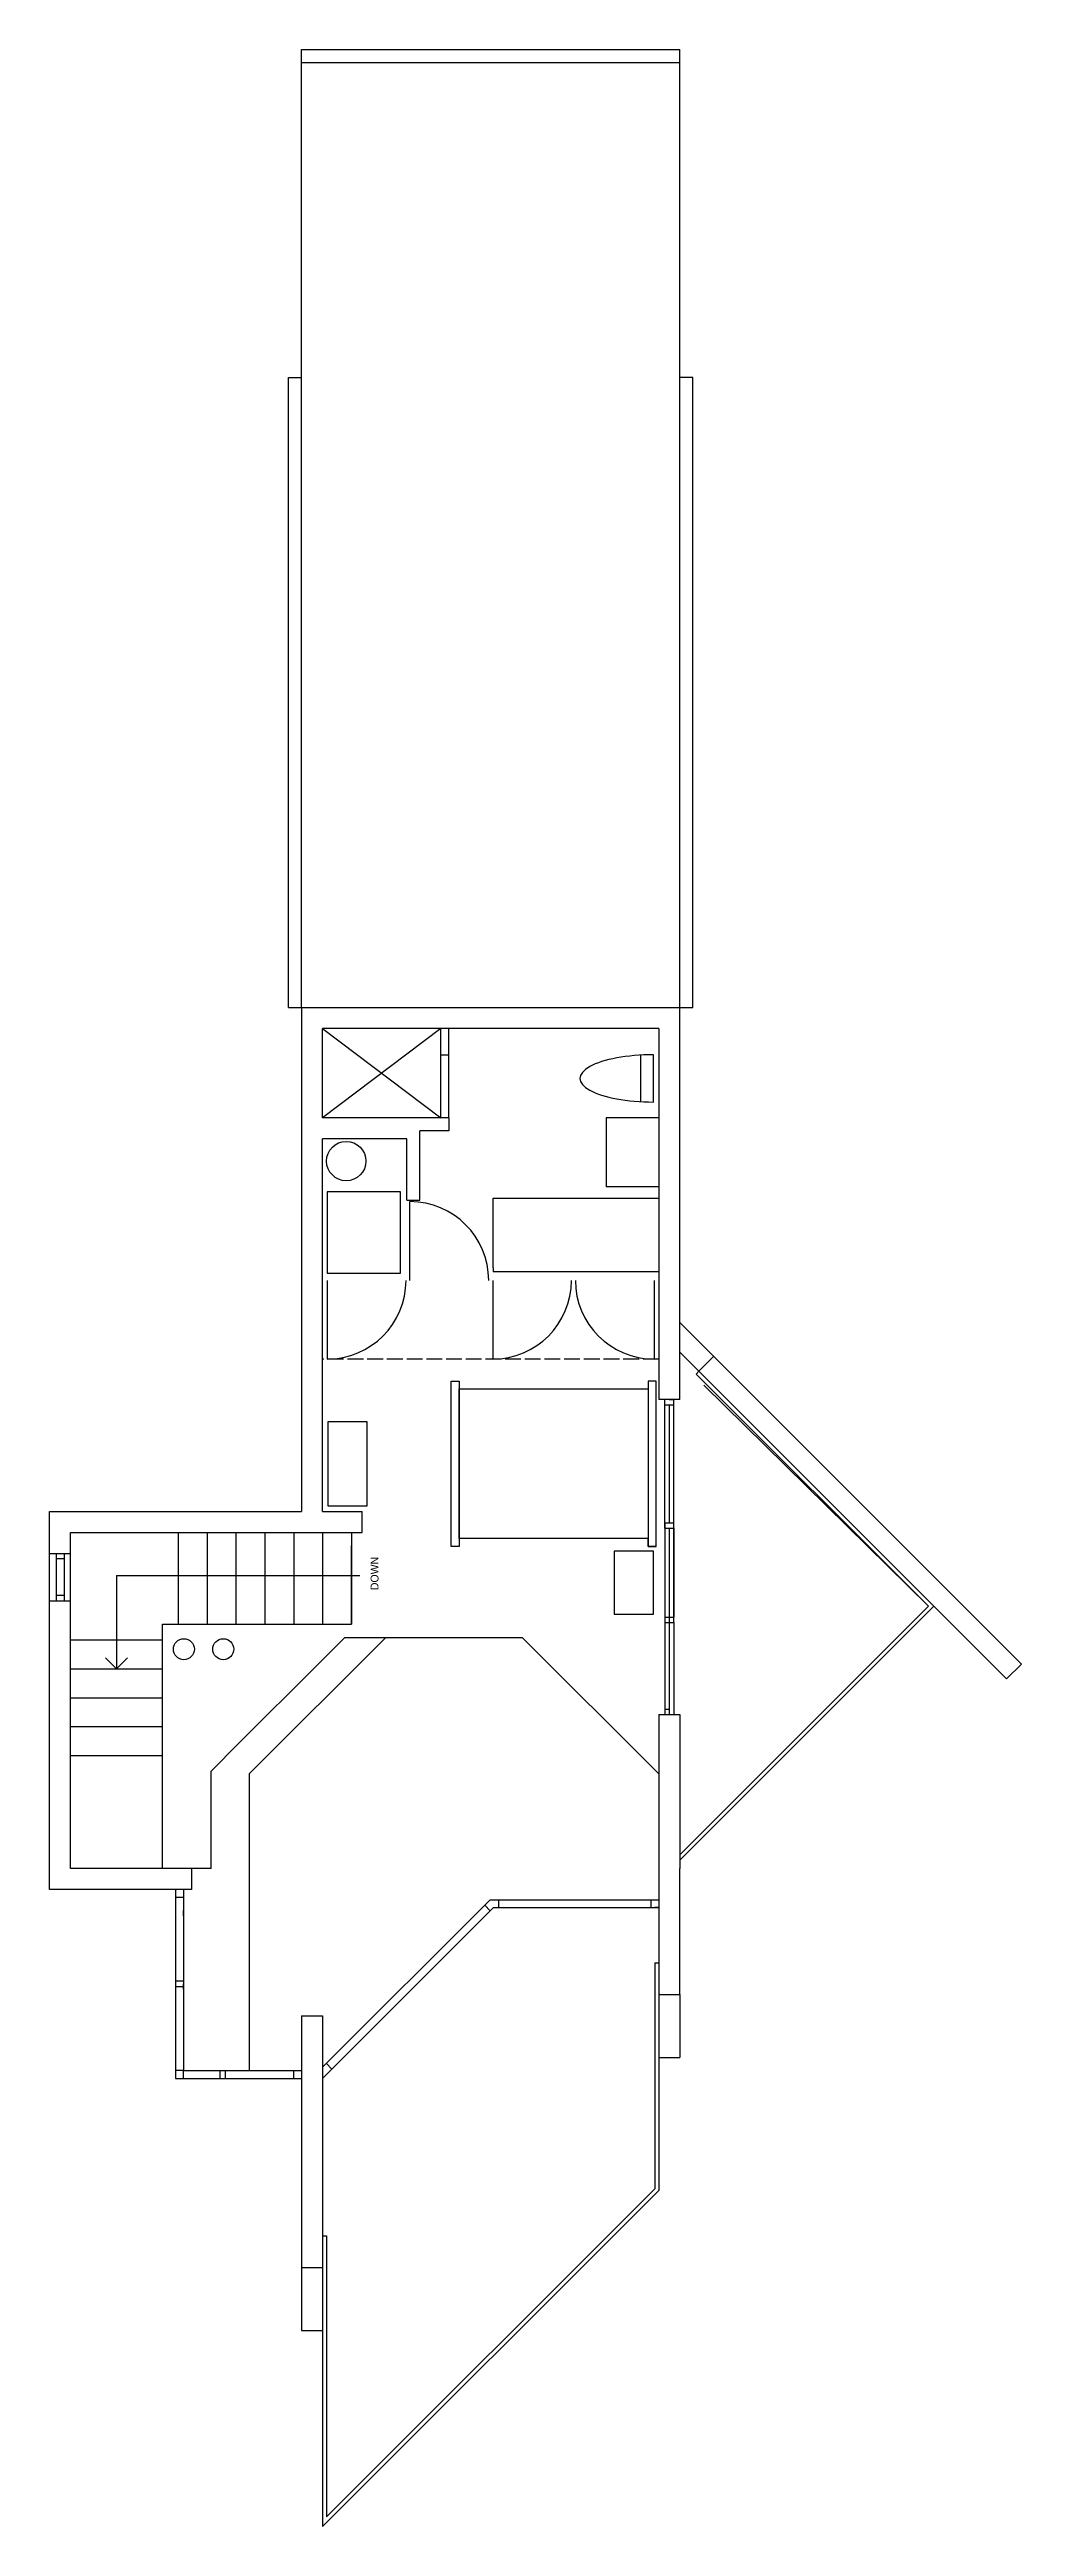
# Model space of a CAD drawing. Header units: inches. Extents: x -30960 to 5972, y 141 to 7569.
# Drawn here: x -16500 to -16130, y 2154 to 3098 of the extents above; entities that cross this region are included whole.
import ezdxf

# ---------------------------------------------------------------- set-up
doc = ezdxf.new("R2010")
doc.units = ezdxf.units.IN
doc.header["$LTSCALE"] = 0.5
doc.header["$MEASUREMENT"] = 0
doc.linetypes.add('ACAD_ISO02W100', pattern=[15, 12, -3])
for name, color, linetype in [('A-doors', 254, 'Continuous'), ('A-Elev-South', 7, 'Continuous'), ('A-fixtures', 140, 'Continuous'), ('A-furniture', 33, 'Continuous'), ('A-glazing', 252, 'Continuous'), ('A-millwork', 252, 'Continuous'), ('A-roof', 253, 'Continuous'), ('A-soffit', 251, 'ACAD_ISO02W100'), ('A-stairs', 252, 'Continuous'), ('A-text', 254, 'Continuous'), ('A-walls', 7, 'Continuous')]:
    doc.layers.add(name, color=color, linetype=linetype)

msp = doc.modelspace()

# ---------------------------------------------------------------- texts
at = {"layer": 'A-text'}
msp.add_text('DOWN', height=3, rotation=90, dxfattribs=at).set_placement((-16374.91, 2511.11, -10295.13))

# ---------------------------------------------------------------- linework, layer by layer
at = {"layer": 'A-doors'}
msp.add_line((-16364.17, 2659.72, -10295.13), (-16359.17, 2659.72, -10295.13), dxfattribs=at)
at = {"layer": 'A-Elev-South', "color": 251}
for p, q in [((-16265.92, 2536.79, -10295.13), (-16265.92, 2583.76, -10295.13)), ((-16265.92, 2534.79, -10295.13), (-16265.92, 2583.76, -10295.13)), ((-16396.17, 2253.09, -10295.13), (-16396.17, 2229.09, -10295.13))]:
    msp.add_line(p, q, dxfattribs=at)
at = {"layer": 'A-Elev-South', "color": 250}
for p, q in [((-16265.92, 2534.79, -10295.13), (-16265.92, 2500.76, -10295.13)), ((-16262.42, 2498.76, -10295.13), (-16262.42, 2463.76, -10295.13))]:
    msp.add_line(p, q, dxfattribs=at)
at = {"layer": 'A-Elev-South', "color": 253}
msp.add_line((-16262.42, 2534.79, -10295.13), (-16262.42, 2500.76, -10295.13), dxfattribs=at)
at = {"layer": 'A-Elev-South', "color": 7}
msp.add_line((-16260.17, 2357.09, -10295.13), (-16260.17, 2405.09, -10295.13), dxfattribs=at)
at = {"layer": 'A-Elev-South', "color": 252}
for p, q in [((-16268.17, 2357.09, -10295.13), (-16268.17, 2333.09, -10295.13)), ((-16260.17, 2357.09, -10295.13), (-16260.17, 2333.09, -10295.13)), ((-16404.17, 2253.09, -10295.13), (-16404.17, 2229.09, -10295.13))]:
    msp.add_line(p, q, dxfattribs=at)
at = {"layer": 'A-fixtures'}
for p, q in [((-16396.17, 2725.09, -10295.13), (-16351.17, 2691.09, -10295.13)), ((-16351.17, 2725.09, -10295.13), (-16396.17, 2691.09, -10295.13)), ((-16351.17, 2691.09, -10295.13), (-16351.17, 2725.09, -10295.13)), ((-16348.17, 2691.09, -10295.13), (-16348.17, 2725.09, -10295.13)), ((-16351.17, 2715.09, -10295.13), (-16348.17, 2715.09, -10295.13)), ((-16275.17, 2714.95, -10295.13), (-16275.17, 2697.24, -10295.13)), ((-16270.17, 2697.09, -10295.13), (-16270.17, 2715.09, -10295.13)), ((-16270.17, 2697.09, -10295.13), (-16270.17, 2715.09, -10295.13))]:
    msp.add_line(p, q, dxfattribs=at)
at = {"layer": 'A-fixtures', "elevation": -10295.13}
msp.add_lwpolyline([(-16394.49, 2631.9), (-16366.49, 2631.9), (-16366.49, 2662.9), (-16394.49, 2662.9), (-16394.49, 2631.9)], dxfattribs=at)
at = {"layer": 'A-fixtures'}
msp.add_circle((-16387.17, 2674.59, -10295.13), 7.5, dxfattribs=at)
msp.add_ellipse((-16270.17, 2706.09, -10295.13), major_axis=(28, 0), ratio=0.321429, start_param=1.570796, end_param=4.712389, dxfattribs=at)
at = {"layer": 'A-furniture', "elevation": -10295.13}
for points in [[(-16269.17, 2527.77), (-16269.17, 2590.77), (-16272.17, 2590.77), (-16272.17, 2527.77), (-16269.17, 2527.77), (-16272.17, 2527.77), (-16272.17, 2530.77), (-16344.17, 2530.77), (-16344.17, 2527.77), (-16344.17, 2527.77), (-16347.17, 2527.77), (-16347.17, 2590.77), (-16344.17, 2590.77), (-16344.17, 2587.77), (-16344.17, 2530.77), (-16344.17, 2587.77), (-16272.17, 2587.77)], [(-16394.17, 2543.27), (-16379.17, 2543.27), (-16379.17, 2575.27), (-16394.17, 2575.27), (-16394.17, 2543.27)], [(-16270.17, 2502.01), (-16270.17, 2526.01), (-16285.17, 2526.01), (-16285.17, 2502.01), (-16270.17, 2502.01)]]:
    msp.add_lwpolyline(points, dxfattribs=at)
at = {"layer": 'A-glazing'}
for p, q in [((-16265.92, 2581.76, -10295.13), (-16262.42, 2581.76, -10295.13)), ((-16264.17, 2583.76, -10295.13), (-16262.42, 2583.76, -10295.13)), ((-16262.42, 2534.79, -10295.13), (-16262.42, 2583.76, -10295.13)), ((-16262.42, 2498.76, -10295.13), (-16262.42, 2583.76, -10295.13)), ((-16265.92, 2536.79, -10295.13), (-16262.42, 2536.79, -10295.13)), ((-16265.92, 2534.79, -10295.13), (-16262.42, 2534.79, -10295.13)), ((-16497.67, 2525.09, -10295.13), (-16497.67, 2507.09, -10295.13)), ((-16494.67, 2523.09, -10295.13), (-16497.67, 2523.09, -10295.13)), ((-16494.67, 2525.09, -10295.13), (-16494.67, 2507.09, -10295.13)), ((-16385.17, 2498.09, -10295.13), (-16385.17, 2528.09, -10295.13)), ((-16494.67, 2509.09, -10295.13), (-16497.67, 2509.09, -10295.13)), ((-16265.92, 2500.76, -10295.13), (-16262.42, 2500.76, -10295.13)), ((-16265.92, 2498.76, -10295.13), (-16262.42, 2498.76, -10295.13)), ((-16265.92, 2465.76, -10295.13), (-16264.17, 2465.76, -10295.13)), ((-16265.92, 2463.76, -10295.13), (-16264.17, 2463.76, -10295.13)), ((-16452.17, 2397.09, -10295.13), (-16452.17, 2325.09, -10295.13)), ((-16449.17, 2397.09, -10295.13), (-16449.17, 2328.09, -10295.13)), ((-16452.17, 2394.09, -10295.13), (-16449.17, 2394.09, -10295.13)), ((-16452.17, 2389.09, -10295.13), (-16452.17, 2387.09, -10295.13)), ((-16449.17, 2387.09, -10295.13), (-16449.17, 2389.09, -10295.13)), ((-16332.32, 2393.18, -10295.13), (-16396.17, 2329.33, -10295.13)), ((-16331.08, 2390.18, -10295.13), (-16396.17, 2325.09, -10295.13)), ((-16334.45, 2391.05, -10295.13), (-16332.33, 2388.93, -10295.13)), ((-16332.32, 2393.18, -10295.13), (-16329.17, 2393.18, -10295.13)), ((-16331.08, 2390.18, -10295.13), (-16329.17, 2390.18, -10295.13)), ((-16329.17, 2393.18, -10295.13), (-16329.17, 2390.18, -10295.13)), ((-16329.17, 2393.18, -10295.13), (-16268.17, 2393.18, -10295.13)), ((-16329.17, 2390.18, -10295.13), (-16268.17, 2390.18, -10295.13)), ((-16271.17, 2393.18, -10295.13), (-16271.17, 2390.18, -10295.13)), ((-16449.17, 2362.09, -10295.13), (-16452.17, 2362.09, -10295.13)), ((-16452.17, 2360.09, -10295.13), (-16449.17, 2360.09, -10295.13)), ((-16449.17, 2362.09, -10295.13), (-16449.17, 2360.09, -10295.13)), ((-16449.17, 2359.09, -10295.13), (-16449.17, 2361.09, -10295.13)), ((-16449.17, 2328.09, -10295.13), (-16452.17, 2328.09, -10295.13)), ((-16452.17, 2325.09, -10295.13), (-16449.17, 2325.09, -10295.13)), ((-16449.17, 2325.09, -10295.13), (-16449.17, 2328.09, -10295.13)), ((-16449.17, 2328.09, -10295.13), (-16404.17, 2328.09, -10295.13)), ((-16449.17, 2325.09, -10295.13), (-16404.17, 2325.09, -10295.13)), ((-16435.17, 2325.09, -10295.13), (-16435.17, 2328.09, -10295.13)), ((-16433.17, 2325.09, -10295.13), (-16433.17, 2328.09, -10295.13)), ((-16407.17, 2325.09, -10295.13), (-16407.17, 2328.09, -10295.13)), ((-16394.75, 2330.75, -10295.13), (-16392.63, 2328.63, -10295.13))]:
    msp.add_line(p, q, dxfattribs=at)
at = {"layer": 'A-millwork'}
for p, q in [((-16288.17, 2691.09, -10295.13), (-16288.17, 2664.72, -10295.13)), ((-16268.17, 2691.09, -10295.13), (-16288.17, 2691.09, -10295.13)), ((-16268.17, 2664.72, -10295.13), (-16288.17, 2664.72, -10295.13)), ((-16362.92, 2629.15, -10295.13), (-16362.92, 2659.15, -10295.13)), ((-16331.17, 2633.9, -10295.13), (-16331.17, 2660.4, -10295.13)), ((-16331.17, 2660.4, -10295.13), (-16268.17, 2660.4, -10295.13)), ((-16331.17, 2633.9, -10295.13), (-16331.17, 2632.4, -10295.13)), ((-16394.42, 2629.15, -10295.13), (-16394.42, 2599.15, -10295.13)), ((-16331.42, 2629.15, -10295.13), (-16331.42, 2599.15, -10295.13)), ((-16268.17, 2632.4, -10295.13), (-16331.17, 2632.4, -10295.13)), ((-16269.92, 2629.15, -10295.13), (-16269.92, 2599.15, -10295.13)), ((-16253.97, 2593.46, -10295.13), (-16165.5, 2504.98, -10295.13)), ((-16250.98, 2589.22, -10295.13), (-16165.5, 2504.98, -10295.13)), ((-16264.17, 2581.76, -10295.13), (-16264.17, 2536.79, -10295.13)), ((-16264.17, 2581.76, -10295.13), (-16264.17, 2536.79, -10295.13)), ((-16265.92, 2536.79, -10295.13), (-16265.92, 2534.79, -10295.13)), ((-16264.17, 2534.79, -10295.13), (-16264.17, 2463.76, -10295.13)), ((-16264.17, 2534.79, -10295.13), (-16264.17, 2499.79, -10295.13)), ((-16165.5, 2504.98, -10295.13), (-16260.17, 2410.31, -10295.13)), ((-16265.92, 2500.76, -10295.13), (-16265.92, 2463.76, -10295.13)), ((-16265.92, 2500.76, -10295.13), (-16265.92, 2499.79, -10295.13)), ((-16268.17, 2390.18, -10295.13), (-16269.67, 2390.18, -10295.13)), ((-16269.67, 2369.09, -10295.13), (-16268.17, 2369.09, -10295.13)), ((-16268.17, 2333.09, -10295.13), (-16268.17, 2282.38, -10295.13)), ((-16268.17, 2282.38, -10295.13), (-16396.17, 2154.38, -10295.13)), ((-16396.17, 2265.09, -10295.13), (-16394.67, 2265.09, -10295.13)), ((-16396.17, 2229.09, -10295.13), (-16396.17, 2154.38, -10295.13))]:
    msp.add_line(p, q, dxfattribs=at)
at = {"layer": 'A-millwork', "color": 254}
msp.add_line((-16163.38, 2504.98, -10295.13), (-16260.17, 2408.19, -10295.13), dxfattribs=at)
at = {"layer": 'A-millwork', "color": 251}
for p, q in [((-16269.67, 2369.09, -10295.13), (-16269.67, 2283, -10295.13)), ((-16269.67, 2283, -10295.13), (-16394.67, 2158, -10295.13)), ((-16394.67, 2265.09, -10295.13), (-16394.67, 2158, -10295.13))]:
    msp.add_line(p, q, dxfattribs=at)
at = {"layer": 'A-millwork'}
for centre, start, end in [((-16362.92, 2629.15, -10295.13), 0, 90), ((-16394.42, 2629.15, -10295.13), 270, 0), ((-16331.42, 2629.15, -10295.13), 270, 0), ((-16269.92, 2629.15, -10295.13), 180, 270)]:
    msp.add_arc(centre, 30, start, end, dxfattribs=at)
at = {"layer": 'A-roof'}
for p, q in [((-16404.17, 3098.09, -10295.13), (-16260.17, 3098.09, -10295.13)), ((-16404.17, 3093.09, -10295.13), (-16404.17, 3098.09, -10295.13)), ((-16260.17, 3093.09, -10295.13), (-16260.17, 3098.09, -10295.13)), ((-16404.17, 2733.09, -10295.13), (-16404.17, 3093.09, -10295.13)), ((-16404.17, 3093.09, -10295.13), (-16260.17, 3093.09, -10295.13)), ((-16260.17, 2733.09, -10295.13), (-16260.17, 3093.09, -10295.13)), ((-16409.17, 2733.09, -10295.13), (-16409.17, 2973.09, -10295.13)), ((-16409.17, 2973.09, -10295.13), (-16404.17, 2973.09, -10295.13)), ((-16255.17, 2973.09, -10295.13), (-16260.17, 2973.09, -10295.13)), ((-16255.17, 2733.09, -10295.13), (-16255.17, 2973.09, -10295.13)), ((-16409.17, 2733.09, -10295.13), (-16404.17, 2733.09, -10295.13)), ((-16260.17, 2733.09, -10295.13), (-16255.17, 2733.09, -10295.13))]:
    msp.add_line(p, q, dxfattribs=at)
at = {"layer": 'A-soffit'}
msp.add_line((-16268.17, 2599.15, -10295.13), (-16396.17, 2599.15, -10295.13), dxfattribs=at)
at = {"layer": 'A-stairs'}
for p, q in [((-16451.17, 2533.09, -10295.13), (-16451.17, 2498.09, -10295.13)), ((-16440.17, 2533.09, -10295.13), (-16440.17, 2498.09, -10295.13)), ((-16429.17, 2533.09, -10295.13), (-16429.17, 2498.09, -10295.13)), ((-16418.17, 2533.09, -10295.13), (-16418.17, 2498.09, -10295.13)), ((-16407.17, 2533.09, -10295.13), (-16407.17, 2498.09, -10295.13)), ((-16396.17, 2533.09, -10295.13), (-16396.17, 2498.09, -10295.13)), ((-16385.17, 2533.09, -10295.13), (-16385.17, 2498.09, -10295.13)), ((-16492.17, 2492.14, -10295.13), (-16457.17, 2492.14, -10295.13)), ((-16372.17, 2493.09, -10295.13), (-16424.17, 2441.09, -10295.13)), ((-16492.17, 2481.14, -10295.13), (-16457.17, 2481.14, -10295.13)), ((-16492.17, 2470.14, -10295.13), (-16457.17, 2470.14, -10295.13)), ((-16492.17, 2459.14, -10295.13), (-16457.17, 2459.14, -10295.13)), ((-16492.17, 2448.14, -10295.13), (-16457.17, 2448.14, -10295.13)), ((-16424.17, 2441.09, -10295.13), (-16424.17, 2328.09, -10295.13))]:
    msp.add_line(p, q, dxfattribs=at)
at = {"layer": 'A-text'}
for p, q in [((-16474.67, 2516.64, -10295.13), (-16474.67, 2481.14, -10295.13)), ((-16474.67, 2516.64, -10295.13), (-16382.03, 2516.64, -10295.13)), ((-16474.67, 2481.14, -10295.13), (-16478.91, 2485.38, -10295.13)), ((-16474.67, 2481.14, -10295.13), (-16470.43, 2485.38, -10295.13))]:
    msp.add_line(p, q, dxfattribs=at)
at = {"layer": 'A-walls'}
for p, q in [((-16404.17, 2733.09, -10295.13), (-16260.17, 2733.09, -10295.13)), ((-16404.17, 2733.09, -10295.13), (-16404.17, 2541.09, -10295.13)), ((-16260.17, 2583.76, -10295.13), (-16260.17, 2733.09, -10295.13)), ((-16268.17, 2725.09, -10295.13), (-16396.17, 2725.09, -10295.13)), ((-16396.17, 2691.09, -10295.13), (-16396.17, 2725.09, -10295.13)), ((-16268.17, 2725.09, -10295.13), (-16268.17, 2583.76, -10295.13)), ((-16348.17, 2691.09, -10295.13), (-16396.17, 2691.09, -10295.13)), ((-16348.17, 2691.09, -10295.13), (-16348.17, 2686.09, -10295.13)), ((-16364.17, 2683.09, -10295.13), (-16396.17, 2683.09, -10295.13)), ((-16396.17, 2541.09, -10295.13), (-16396.17, 2683.09, -10295.13)), ((-16364.17, 2659.72, -10295.13), (-16364.17, 2683.09, -10295.13)), ((-16359.17, 2659.72, -10295.13), (-16359.17, 2686.09, -10295.13)), ((-16348.17, 2686.09, -10295.13), (-16359.17, 2686.09, -10295.13)), ((-16260.17, 2583.76, -10295.13), (-16268.17, 2583.76, -10295.13)), ((-16500.17, 2541.09, -10295.13), (-16404.17, 2541.09, -10295.13)), ((-16500.17, 2525.09, -10295.13), (-16500.17, 2541.09, -10295.13)), ((-16396.17, 2541.09, -10295.13), (-16381.17, 2541.09, -10295.13)), ((-16381.17, 2533.09, -10295.13), (-16381.17, 2541.09, -10295.13)), ((-16492.17, 2533.09, -10295.13), (-16381.17, 2533.09, -10295.13)), ((-16492.17, 2525.09, -10295.13), (-16492.17, 2533.09, -10295.13)), ((-16500.17, 2525.09, -10295.13), (-16492.17, 2525.09, -10295.13)), ((-16500.17, 2397.09, -10295.13), (-16500.17, 2507.09, -10295.13)), ((-16500.17, 2507.09, -10295.13), (-16492.17, 2507.09, -10295.13)), ((-16492.17, 2405.09, -10295.13), (-16492.17, 2507.09, -10295.13)), ((-16457.17, 2405.09, -10295.13), (-16457.17, 2498.09, -10295.13)), ((-16457.17, 2498.09, -10295.13), (-16385.17, 2498.09, -10295.13)), ((-16387.73, 2493.09, -10295.13), (-16398.19, 2482.62, -10295.13)), ((-16387.73, 2493.09, -10295.13), (-16320.17, 2493.09, -10295.13)), ((-16320.17, 2493.09, -10295.13), (-16268.17, 2441.09, -10295.13)), ((-16428.17, 2452.65, -10295.13), (-16398.19, 2482.62, -10295.13)), ((-16268.17, 2463.76, -10295.13), (-16260.17, 2463.76, -10295.13)), ((-16268.17, 2463.76, -10295.13), (-16268.17, 2357.09, -10295.13)), ((-16260.17, 2463.76, -10295.13), (-16260.17, 2405.09, -10295.13)), ((-16428.17, 2452.65, -10295.13), (-16438.64, 2442.18, -10295.13)), ((-16438.64, 2405.09, -10295.13), (-16438.64, 2442.18, -10295.13)), ((-16446.17, 2397.09, -10295.13), (-16500.17, 2397.09, -10295.13)), ((-16438.64, 2405.09, -10295.13), (-16492.17, 2405.09, -10295.13)), ((-16446.17, 2405.09, -10295.13), (-16446.17, 2397.09, -10295.13)), ((-16268.17, 2357.09, -10295.13), (-16260.17, 2357.09, -10295.13)), ((-16404.17, 2348.9, -10295.13), (-16404.17, 2253.09, -10295.13)), ((-16404.17, 2348.9, -10295.13), (-16396.17, 2348.9, -10295.13)), ((-16396.17, 2348.9, -10295.13), (-16396.17, 2253.09, -10295.13)), ((-16404.17, 2253.09, -10295.13), (-16396.17, 2253.09, -10295.13))]:
    msp.add_line(p, q, dxfattribs=at)
at = {"layer": 'A-walls', "color": 254}
for p, q in [((-16260.17, 2613.09, -10295.13), (-16243.01, 2595.94, -10295.13)), ((-16247.26, 2600.18, -10295.13), (-16252.91, 2594.52, -10295.13)), ((-16243.01, 2595.94, -10295.13), (-16130.05, 2482.97, -10295.13)), ((-16130.05, 2482.97, -10295.13), (-16135.71, 2477.32, -10295.13))]:
    msp.add_line(p, q, dxfattribs=at)
at = {"layer": 'A-walls', "color": 253}
for p, q in [((-16135.71, 2477.32, -10295.13), (-16260.17, 2601.78, -10295.13)), ((-16252.91, 2594.52, -10295.13), (-16253.97, 2593.46, -10295.13)), ((-16500.17, 2507.09, -10295.13), (-16500.17, 2525.09, -10295.13)), ((-16492.17, 2507.09, -10295.13), (-16492.17, 2525.09, -10295.13)), ((-16268.17, 2357.09, -10295.13), (-16260.17, 2357.09, -10295.13))]:
    msp.add_line(p, q, dxfattribs=at)
at = {"layer": 'A-walls', "color": 252}
for p, q in [((-16268.17, 2333.09, -10295.13), (-16260.17, 2333.09, -10295.13)), ((-16404.17, 2229.09, -10295.13), (-16396.17, 2229.09, -10295.13))]:
    msp.add_line(p, q, dxfattribs=at)
at = {"layer": 'A-walls'}
for centre in [(-16449.02, 2488.62, -10295.13), (-16434.02, 2488.62, -10295.13)]:
    msp.add_circle(centre, 4, dxfattribs=at)

msp.set_redraw_order([(e.dxf.handle, doc.entitydb.next_handle()) for e in msp.query("TEXT MTEXT ATTDEF DIMENSION ARC_DIMENSION")])  # texts and dimensions are drawn at this point

doc.saveas('drawing.dxf')
